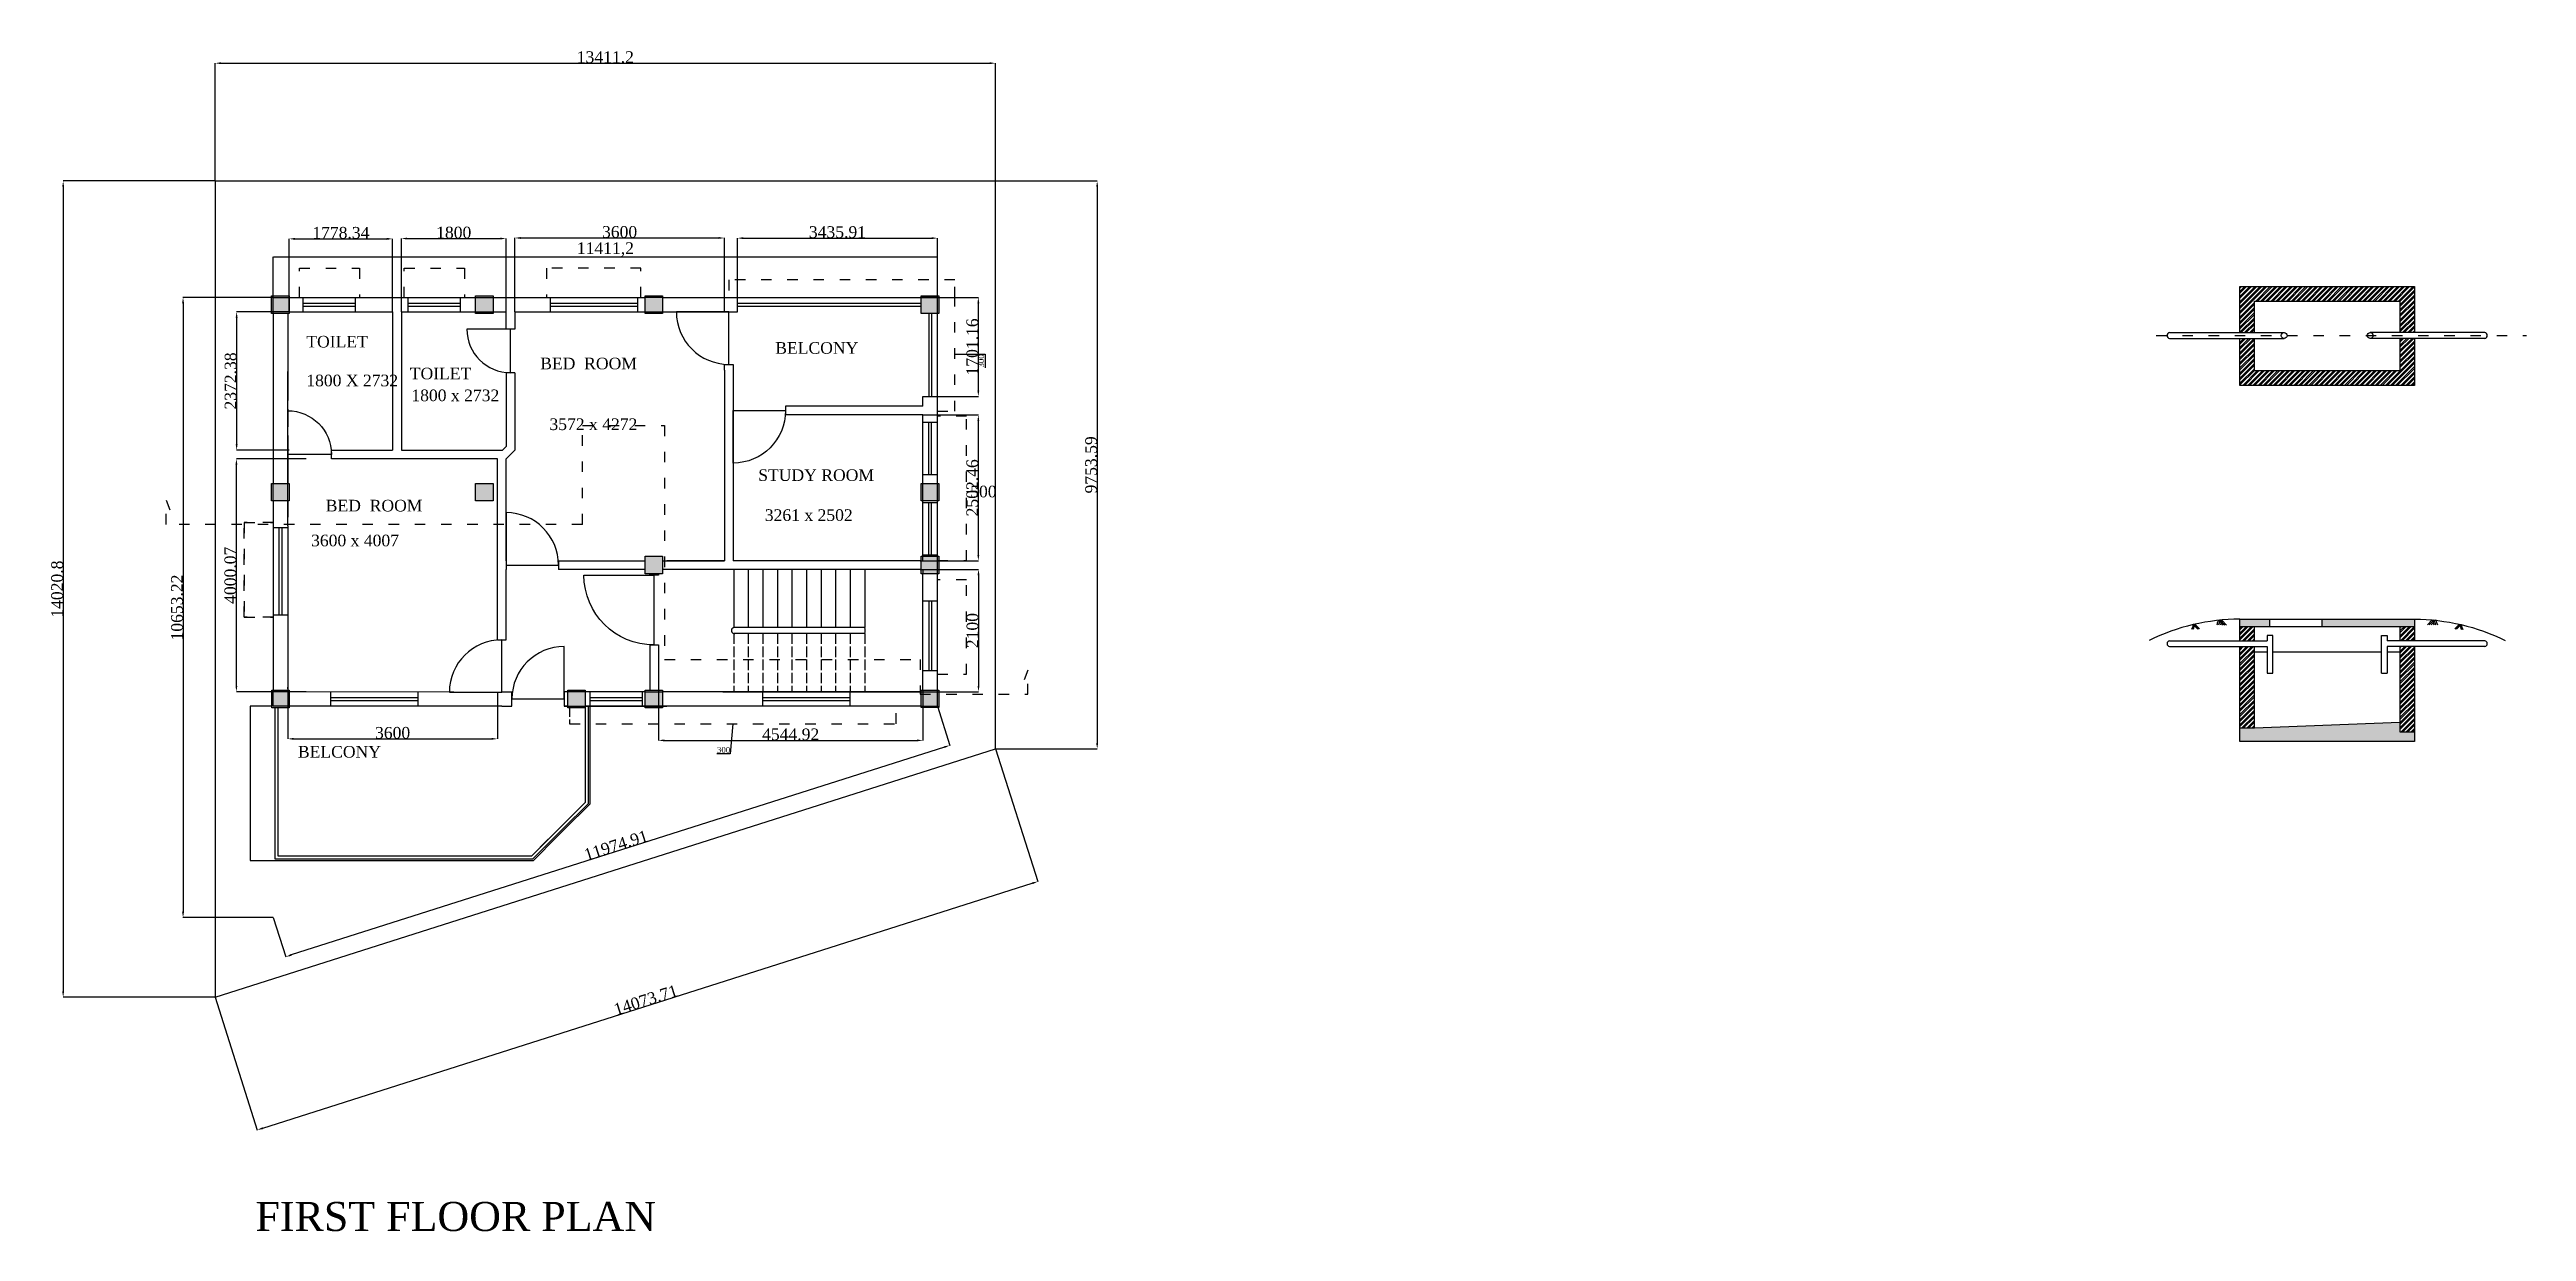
# Model space of a CAD drawing. Header units: millimetres. Extents: x -37331 to 3514287431, y -97281 to -32589.
# Drawn here: x 17463 to 60018, y -74262 to -53961 of the extents above; entities that cross this region are included whole.
import ezdxf
from ezdxf import colors
from ezdxf.entities.mleader import LeaderData, LeaderLine
from ezdxf.math import Vec2, Vec3

# ---------------------------------------------------------------- set-up
doc = ezdxf.new("R2010")
doc.units = ezdxf.units.MM
doc.header["$LTSCALE"] = 15
doc.linetypes.add('ACAD_ISO02W100', pattern=[15, 12, -3])
doc.linetypes.add('ACAD_ISO03W100', pattern=[30, 12, -18])
for name, color, linetype in [('column', 2, 'Continuous'), ('dhassed', 21, 'ACAD_ISO03W100'), ('dimension', 60, 'Continuous'), ('doors', 130, 'Continuous'), ('plan', 240, 'Continuous'), ('site plan', 100, 'Continuous'), ('stairs  dhasheed', 20, 'ACAD_ISO02W100'), ('WHITE', 7, 'Continuous'), ('window', 70, 'Continuous')]:
    doc.layers.add(name, color=color, linetype=linetype)
doc.styles.get("Standard").update_dxf_attribs({"font": 'times.ttf', "height": 200})
doc.dimstyles.new('ISO-25', dxfattribs={"dimtxt": 2.5, "dimasz": 2.5, "dimexe": 1.25, "dimexo": 0.625, "dimtad": 1, "dimtxsty": 'Standard', "dimcen": 2.5, "dimadec": 0, "dimazin": 0, "dimtfac": 1, "dimtmove": 0, "dimatfit": 3, "dimfxl": 1, "dimarcsym": 0})

msp = doc.modelspace()

# ---------------------------------------------------------------- texts
at = {"layer": 'WHITE', "char_height": 200, "attachment_point": 1}
for s, width, heights, insert in [('TOILET\\P\\P1800 X 2732', 1573.53429, [961.046], (21874.065, -58878.639)), ('BELCONY', 2425.42272, [0], (29931.137, -58986.893)), ('TOILET', 1506.16938, [0], (23652.312, -59425.615)), ('BED  ROOM', 2876.41712, [0], (25892.908, -59253.673)), ('1800 x 2732', 1554.94333, [304.655], (23679.024, -59800.874)), ('3572 x 4272', 2345.03042, [0], (26051.411, -60296.895)), ('STUDY ROOM', 2584.14066, [0], (29639.224, -61171.012)), ('  BED  ROOM', 2846.96513, [0], (22057.019, -61695.004)), ('3261 x 2502', 1842.5241, [0], (29751.745, -61857.286)), ('3600 x 4007', 2641.38047, [0], (21956.451, -62293.786)), ('BELCONY', 3707.17214, [0], (21730.432, -65923.169))]:
    msp.add_mtext_dynamic_manual_height_columns(s, width=width, gutter_width=1000, heights=heights, dxfattribs=dict(at, insert=insert))
at = {"layer": 'window', "insert": (21000.628, -73754.056), "char_height": 500, "attachment_point": 1}
msp.add_mtext_dynamic_manual_height_columns('{\\fTimes New Roman|b0|i0|c0|p18;\\C51;\\c11597560;FIRST FLOOR PLAN}', width=13898.96184, gutter_width=2500, heights=[0], dxfattribs=at)

# ---------------------------------------------------------------- blocks, each defined once
blk = doc.blocks.new('*D4')
at = {"layer": 'Defpoints', "color": 0, "transparency": 16777216}
for p in [(32718, -57521), (21307, -58218), (32718, -58218)]:
    blk.add_point(p, dxfattribs=at)
at = {"layer": 'dimension', "color": 0, "lineweight": -2, "transparency": 16777216}
for p, q in [((21307, -58218), (21307, -57520)), ((21310, -57521), (32716, -57521)), ((32718, -58218), (32718, -57520))]:
    blk.add_line(p, q, dxfattribs=at)
at = {"layer": 'dimension', "color": 0, "transparency": 16777216}
for points in [[(21310, -57521), (21310, -57522), (21307, -57521)], [(32716, -57521), (32716, -57522), (32718, -57521)]]:
    blk.add_solid(points, dxfattribs=at)
at = {"layer": 'dimension', "color": 0, "transparency": 16777216, "insert": (27013, -57396), "char_height": 200, "attachment_point": 5}
blk.add_mtext('11411,2', dxfattribs=at)
blk = doc.blocks.new('*D7')
at = {"layer": 'Defpoints', "color": 0, "transparency": 16777216}
for p in [(21307, -58218), (19757, -68871), (21307, -68871)]:
    blk.add_point(p, dxfattribs=at)
at = {"layer": 'dimension', "color": 0, "lineweight": -2, "transparency": 16777216}
for p, q in [((21307, -58218), (19755, -58218)), ((19757, -58318), (19757, -68771)), ((21307, -68871), (19755, -68871))]:
    blk.add_line(p, q, dxfattribs=at)
at = {"layer": 'dimension', "color": 0, "transparency": 16777216}
for points in [[(19740, -58318), (19773, -58318), (19757, -58218)], [(19740, -68771), (19773, -68771), (19757, -68871)]]:
    blk.add_solid(points, dxfattribs=at)
at = {"layer": 'dimension', "color": 0, "transparency": 16777216, "insert": (19654, -63545), "char_height": 200, "attachment_point": 5, "rotation": 90}
blk.add_mtext('10653.22', dxfattribs=at)
blk = doc.blocks.new('*D12')
at = {"layer": 'Defpoints', "color": 0, "transparency": 16777216}
for p in [(32718, -65241), (21307, -68871), (21521, -69544)]:
    blk.add_point(p, dxfattribs=at)
at = {"layer": 'dimension', "color": 0, "lineweight": -2, "transparency": 16777216}
for p, q in [((32719, -65241), (32933, -65914)), ((32837, -65943), (21616, -69513)), ((21307, -68872), (21521, -69545))]:
    blk.add_line(p, q, dxfattribs=at)
at = {"layer": 'dimension', "color": 0, "transparency": 16777216}
for points in [[(32832, -65927), (32842, -65959), (32932, -65913)], [(21611, -69497), (21621, -69529), (21521, -69544)]]:
    blk.add_solid(points, dxfattribs=at)
at = {"layer": 'dimension', "color": 0, "transparency": 16777216, "insert": (27195, -67630), "char_height": 200, "attachment_point": 5, "rotation": 17.6501}
blk.add_mtext('11974.91', dxfattribs=at)
blk = doc.blocks.new('*D42')
at = {"layer": 'Defpoints', "color": 0, "transparency": 16777216}
for p in [(20306, -56218), (17697, -70239), (20306, -70239)]:
    blk.add_point(p, dxfattribs=at)
at = {"layer": 'dimension', "color": 0, "lineweight": -2, "transparency": 16777216}
for p, q in [((20305, -56218), (17696, -56218)), ((17697, -56318), (17697, -70139)), ((20305, -70239), (17696, -70239))]:
    blk.add_line(p, q, dxfattribs=at)
at = {"layer": 'dimension', "color": 0, "transparency": 16777216}
for points in [[(17680, -56318), (17713, -56318), (17697, -56218)], [(17680, -70139), (17713, -70139), (17697, -70239)]]:
    blk.add_solid(points, dxfattribs=at)
at = {"layer": 'dimension', "color": 0, "transparency": 16777216, "insert": (17594, -63229), "char_height": 200, "attachment_point": 5, "rotation": 90}
blk.add_mtext('14020.8', dxfattribs=at)
blk = doc.blocks.new('*D40')
at = {"layer": 'Defpoints', "color": 0, "transparency": 16777216}
for p in [(33717, -56218), (33717, -65972), (35462, -65972)]:
    blk.add_point(p, dxfattribs=at)
at = {"layer": 'dimension', "color": 0, "lineweight": -2, "transparency": 16777216}
for p, q in [((33718, -56218), (35463, -56218)), ((35462, -56318), (35462, -65872)), ((33718, -65972), (35463, -65972))]:
    blk.add_line(p, q, dxfattribs=at)
at = {"layer": 'dimension', "color": 0, "transparency": 16777216}
for points in [[(35445, -56318), (35479, -56318), (35462, -56218)], [(35445, -65872), (35479, -65872), (35462, -65972)]]:
    blk.add_solid(points, dxfattribs=at)
at = {"layer": 'dimension', "color": 0, "transparency": 16777216, "insert": (35359, -61095), "char_height": 200, "attachment_point": 5, "rotation": 90}
blk.add_mtext('9753.59', dxfattribs=at)
blk = doc.blocks.new('*D41')
at = {"layer": 'Defpoints', "color": 0, "transparency": 16777216}
for p in [(33717, -65972), (34442, -68251), (20306, -70239)]:
    blk.add_point(p, dxfattribs=at)
at = {"layer": 'dimension', "color": 0, "lineweight": -2, "transparency": 16777216}
for p, q in [((33717, -65972), (34443, -68252)), ((21127, -72488), (34347, -68282)), ((20306, -70240), (21032, -72520))]:
    blk.add_line(p, q, dxfattribs=at)
at = {"layer": 'dimension', "color": 0, "transparency": 16777216}
for points in [[(34342, -68266), (34352, -68297), (34442, -68251)], [(21121, -72472), (21132, -72504), (21031, -72518)]]:
    blk.add_solid(points, dxfattribs=at)
at = {"layer": 'dimension', "color": 0, "transparency": 16777216, "insert": (27706, -70287), "char_height": 200, "attachment_point": 5, "rotation": 17.6501}
blk.add_mtext('14073.71', dxfattribs=at)
blk = doc.blocks.new('*D43')
at = {"layer": 'Defpoints', "color": 0, "transparency": 16777216}
for p in [(33717, -54196), (20306, -56218), (33717, -56218)]:
    blk.add_point(p, dxfattribs=at)
at = {"layer": 'dimension', "color": 0, "lineweight": -2, "transparency": 16777216}
for p, q in [((20306, -56218), (20306, -54194)), ((20406, -54196), (33617, -54196)), ((33717, -56218), (33717, -54194))]:
    blk.add_line(p, q, dxfattribs=at)
at = {"layer": 'dimension', "color": 0, "transparency": 16777216}
for points in [[(20406, -54179), (20406, -54212), (20306, -54196)], [(33617, -54179), (33617, -54212), (33717, -54196)]]:
    blk.add_solid(points, dxfattribs=at)
at = {"layer": 'dimension', "color": 0, "transparency": 16777216, "insert": (27012, -54093), "char_height": 200, "attachment_point": 5}
blk.add_mtext('13411.2', dxfattribs=at)
blk = doc.blocks.new('*D48')
at = {"layer": 'Defpoints', "color": 0, "transparency": 16777216}
for p in [(32440, -58218), (32468, -59919), (33420, -59919)]:
    blk.add_point(p, dxfattribs=at)
at = {"layer": 'dimension', "color": 0, "lineweight": -2, "transparency": 16777216}
for p, q in [((32441, -58218), (33422, -58218)), ((33420, -58318), (33420, -59819)), ((32469, -59919), (33422, -59919))]:
    blk.add_line(p, q, dxfattribs=at)
at = {"layer": 'dimension', "color": 0, "transparency": 16777216}
for points in [[(33404, -58318), (33437, -58318), (33420, -58218)], [(33404, -59819), (33437, -59819), (33420, -59919)]]:
    blk.add_solid(points, dxfattribs=at)
at = {"layer": 'dimension', "color": 0, "transparency": 16777216, "insert": (33318, -59069), "char_height": 200, "attachment_point": 5, "rotation": 90}
blk.add_mtext('1701.16', dxfattribs=at)
blk = doc.blocks.new('*D49')
at = {"layer": 'Defpoints', "color": 0, "transparency": 16777216}
for p in [(32468, -60238), (32468, -62741), (33420, -62741)]:
    blk.add_point(p, dxfattribs=at)
at = {"layer": 'dimension', "color": 0, "lineweight": -2, "transparency": 16777216}
for p, q in [((32469, -60238), (33422, -60238)), ((33420, -60338), (33420, -62641)), ((32469, -62741), (33422, -62741))]:
    blk.add_line(p, q, dxfattribs=at)
at = {"layer": 'dimension', "color": 0, "transparency": 16777216}
for points in [[(33404, -60338), (33437, -60338), (33420, -60238)], [(33404, -62641), (33437, -62641), (33420, -62741)]]:
    blk.add_solid(points, dxfattribs=at)
at = {"layer": 'dimension', "color": 0, "transparency": 16777216, "insert": (33318, -61489), "char_height": 200, "attachment_point": 5, "rotation": 90}
blk.add_mtext('2502.46', dxfattribs=at)
blk = doc.blocks.new('*D50')
at = {"layer": 'Defpoints', "color": 0, "transparency": 16777216}
for p in [(32440, -62891), (32440, -64991), (33423, -64991)]:
    blk.add_point(p, dxfattribs=at)
at = {"layer": 'dimension', "color": 0, "lineweight": -2, "transparency": 16777216}
for p, q in [((32441, -62891), (33424, -62891)), ((33423, -62991), (33423, -64891)), ((32441, -64991), (33424, -64991))]:
    blk.add_line(p, q, dxfattribs=at)
at = {"layer": 'dimension', "color": 0, "transparency": 16777216}
for points in [[(33406, -62991), (33440, -62991), (33423, -62891)], [(33406, -64891), (33440, -64891), (33423, -64991)]]:
    blk.add_solid(points, dxfattribs=at)
at = {"layer": 'dimension', "color": 0, "transparency": 16777216, "insert": (33320, -63941), "char_height": 200, "attachment_point": 5, "rotation": 90}
blk.add_mtext('2100', dxfattribs=at)
blk = doc.blocks.new('*D51')
at = {"layer": 'Defpoints', "color": 0, "transparency": 16777216}
for p in [(27923, -64966), (32468, -64962), (32468, -65827)]:
    blk.add_point(p, dxfattribs=at)
at = {"layer": 'dimension', "color": 0, "lineweight": -2, "transparency": 16777216}
for p, q in [((27923, -64966), (27923, -65829)), ((32468, -64963), (32468, -65829)), ((28023, -65827), (32368, -65827))]:
    blk.add_line(p, q, dxfattribs=at)
at = {"layer": 'dimension', "color": 0, "transparency": 16777216}
for points in [[(28023, -65811), (28023, -65844), (27923, -65827)], [(32368, -65811), (32368, -65844), (32468, -65827)]]:
    blk.add_solid(points, dxfattribs=at)
at = {"layer": 'dimension', "color": 0, "transparency": 16777216, "insert": (30196, -65725), "char_height": 200, "attachment_point": 5}
blk.add_mtext('4544.92', dxfattribs=at)
blk = doc.blocks.new('*D52')
at = {"layer": 'Defpoints', "color": 0, "transparency": 16777216}
for p in [(21557, -64966), (25157, -64999), (25157, -65801)]:
    blk.add_point(p, dxfattribs=at)
at = {"layer": 'dimension', "color": 0, "lineweight": -2, "transparency": 16777216}
for p, q in [((21557, -64966), (21557, -65802)), ((25157, -65000), (25157, -65802)), ((21657, -65801), (25057, -65801))]:
    blk.add_line(p, q, dxfattribs=at)
at = {"layer": 'dimension', "color": 0, "transparency": 16777216}
for points in [[(21657, -65784), (21657, -65817), (21557, -65801)], [(25057, -65784), (25057, -65817), (25157, -65801)]]:
    blk.add_solid(points, dxfattribs=at)
at = {"layer": 'dimension', "color": 0, "transparency": 16777216, "insert": (23357, -65698), "char_height": 200, "attachment_point": 5}
blk.add_mtext('3600', dxfattribs=at)
blk = doc.blocks.new('*D53')
at = {"layer": 'Defpoints', "color": 0, "transparency": 16777216}
for p in [(20673, -60991), (21875, -60991), (21875, -64991)]:
    blk.add_point(p, dxfattribs=at)
at = {"layer": 'dimension', "color": 0, "lineweight": -2, "transparency": 16777216}
for p, q in [((21874, -60991), (20672, -60991)), ((20673, -64891), (20673, -61091)), ((21874, -64991), (20672, -64991))]:
    blk.add_line(p, q, dxfattribs=at)
at = {"layer": 'dimension', "color": 0, "transparency": 16777216}
for points in [[(20657, -61091), (20690, -61091), (20673, -60991)], [(20657, -64891), (20690, -64891), (20673, -64991)]]:
    blk.add_solid(points, dxfattribs=at)
at = {"layer": 'dimension', "color": 0, "transparency": 16777216, "insert": (20570, -62991), "char_height": 200, "attachment_point": 5, "rotation": 90}
blk.add_mtext('4000.07', dxfattribs=at)
blk = doc.blocks.new('*D54')
at = {"layer": 'Defpoints', "color": 0, "transparency": 16777216}
for p in [(21579, -58468), (20677, -60841), (21579, -60841)]:
    blk.add_point(p, dxfattribs=at)
at = {"layer": 'dimension', "color": 0, "lineweight": -2, "transparency": 16777216}
for p, q in [((21578, -58468), (20676, -58468)), ((20677, -58568), (20677, -60741)), ((21578, -60841), (20676, -60841))]:
    blk.add_line(p, q, dxfattribs=at)
at = {"layer": 'dimension', "color": 0, "transparency": 16777216}
for points in [[(20660, -58568), (20694, -58568), (20677, -58468)], [(20660, -60741), (20694, -60741), (20677, -60841)]]:
    blk.add_solid(points, dxfattribs=at)
at = {"layer": 'dimension', "color": 0, "transparency": 16777216, "insert": (20574, -59654), "char_height": 200, "attachment_point": 5, "rotation": 90}
blk.add_mtext('2372.38', dxfattribs=at)
blk = doc.blocks.new('*D55')
at = {"layer": 'Defpoints', "color": 0, "transparency": 16777216}
for p in [(23357, -57213), (21579, -58468), (23357, -58468)]:
    blk.add_point(p, dxfattribs=at)
at = {"layer": 'dimension', "color": 0, "lineweight": -2, "transparency": 16777216}
for p, q in [((21579, -58468), (21579, -57212)), ((21679, -57213), (23257, -57213)), ((23357, -58468), (23357, -57212))]:
    blk.add_line(p, q, dxfattribs=at)
at = {"layer": 'dimension', "color": 0, "transparency": 16777216}
for points in [[(21679, -57196), (21679, -57230), (21579, -57213)], [(23257, -57196), (23257, -57230), (23357, -57213)]]:
    blk.add_solid(points, dxfattribs=at)
at = {"layer": 'dimension', "color": 0, "transparency": 16777216, "insert": (22468, -57110), "char_height": 200, "attachment_point": 5}
blk.add_mtext('1778.34', dxfattribs=at)
blk = doc.blocks.new('*D56')
at = {"layer": 'Defpoints', "color": 0, "transparency": 16777216}
for p in [(25307, -57208), (23507, -58468), (25307, -58468)]:
    blk.add_point(p, dxfattribs=at)
at = {"layer": 'dimension', "color": 0, "lineweight": -2, "transparency": 16777216}
for p, q in [((23507, -58468), (23507, -57207)), ((23607, -57208), (25207, -57208)), ((25307, -58468), (25307, -57207))]:
    blk.add_line(p, q, dxfattribs=at)
at = {"layer": 'dimension', "color": 0, "transparency": 16777216}
for points in [[(23607, -57191), (23607, -57224), (23507, -57208)], [(25207, -57191), (25207, -57224), (25307, -57208)]]:
    blk.add_solid(points, dxfattribs=at)
at = {"layer": 'dimension', "color": 0, "transparency": 16777216, "insert": (24407, -57105), "char_height": 200, "attachment_point": 5}
blk.add_mtext('1800', dxfattribs=at)
blk = doc.blocks.new('*D57')
at = {"layer": 'Defpoints', "color": 0, "transparency": 16777216}
for p in [(29057, -57198), (25457, -58468), (29057, -58468)]:
    blk.add_point(p, dxfattribs=at)
at = {"layer": 'dimension', "color": 0, "lineweight": -2, "transparency": 16777216}
for p, q in [((25457, -58468), (25457, -57196)), ((25557, -57198), (28957, -57198)), ((29057, -58468), (29057, -57196))]:
    blk.add_line(p, q, dxfattribs=at)
at = {"layer": 'dimension', "color": 0, "transparency": 16777216}
for points in [[(25557, -57181), (25557, -57214), (25457, -57198)], [(28957, -57181), (28957, -57214), (29057, -57198)]]:
    blk.add_solid(points, dxfattribs=at)
at = {"layer": 'dimension', "color": 0, "transparency": 16777216, "insert": (27257, -57095), "char_height": 200, "attachment_point": 5}
blk.add_mtext('3600', dxfattribs=at)
blk = doc.blocks.new('*D58')
at = {"layer": 'Defpoints', "color": 0, "transparency": 16777216}
for p in [(32718, -57201), (29282, -58468), (32718, -58468)]:
    blk.add_point(p, dxfattribs=at)
at = {"layer": 'dimension', "color": 0, "lineweight": -2, "transparency": 16777216}
for p, q in [((29282, -58468), (29282, -57199)), ((29382, -57201), (32618, -57201)), ((32718, -58468), (32718, -57199))]:
    blk.add_line(p, q, dxfattribs=at)
at = {"layer": 'dimension', "color": 0, "transparency": 16777216}
for points in [[(29382, -57184), (29382, -57217), (29282, -57201)], [(32618, -57184), (32618, -57217), (32718, -57201)]]:
    blk.add_solid(points, dxfattribs=at)
at = {"layer": 'dimension', "color": 0, "transparency": 16777216, "insert": (31000, -57098), "char_height": 200, "attachment_point": 5}
blk.add_mtext('3435.91', dxfattribs=at)

# ---------------------------------------------------------------- dimensions: what is measured, and where the dimension line sits
at = {"layer": 'dimension'}
for base, p1, p2, picture, middle in [((33717.187, -54195.554), (20305.987, -56218.273), (33717.187, -56218.273), '*D43', (27011.587, -54092.66)), ((23357.187, -57212.858), (21578.849, -58468.273), (23357.187, -58468.273), '*D55', (22468.018, -57109.965)), ((25307.187, -57207.798), (23507.187, -58468.273), (25307.187, -58468.274), '*D56', (24407.187, -57105.193)), ((29057.187, -57197.68), (25457.187, -58468.274), (29057.187, -58468.274), '*D57', (27257.187, -57095.075)), ((32718.387, -57200.584), (29282.474, -58468.274), (32718.387, -58468.274), '*D58', (31000.431, -57097.691)), ((25157.187, -65800.785), (21557.187, -64965.65), (25157.187, -64999.015), '*D52', (23357.187, -65698.18)), ((32468.387, -65827.46), (27923.464, -64965.65), (32468.387, -64962.313), '*D51', (30195.926, -65724.567))]:
    dim = msp.add_linear_dim(base=base, p1=p1, p2=p2, dimstyle='ISO-25', override={"dimtxt": 200, "dimasz": 100, "dimgap": 0.875, "dimdsep": 46, "dimcen": 2.8, "dimfrac": 2}, dxfattribs=at)
    dim.commit()
    dim.dimension.update_dxf_attribs({"geometry": picture, "text_midpoint": middle})
for base, p1, p2, override, picture, middle in [((17696.78, -70239.073), (20305.987, -56218.273), (20305.987, -70239.073), {"dimtxt": 200, "dimasz": 100, "dimgap": 0.875, "dimdsep": 46, "dimcen": 2.8, "dimfrac": 2}, '*D42', (17593.887, -63228.673)), ((35462.033, -65971.868), (33717.187, -56218.275), (33717.187, -65971.868), {"dimtxt": 200, "dimasz": 100, "dimgap": 0.875, "dimdsep": 46, "dimcen": 2.8, "dimfrac": 2}, '*D40', (35359.139, -61095.072)), ((19756.707, -68871.491), (21307.187, -58218.273), (21307.187, -68871.491), {"dimtxt": 200, "dimasz": 100, "dimgap": 0.875, "dimtoh": 1, "dimdsep": 46, "dimcen": 2.8, "dimfrac": 2}, '*D7', (19653.813, -63544.882)), ((33420.481, -59919.433), (32440.049, -58218.275), (32468.387, -59919.433), {"dimtxt": 200, "dimasz": 100, "dimgap": 0.875, "dimdsep": 46, "dimcen": 2.8, "dimfrac": 2}, '*D48', (33317.588, -59068.854)), ((20676.928, -60840.65), (21578.849, -58468.273), (21578.849, -60840.65), {"dimtxt": 200, "dimasz": 100, "dimgap": 0.875, "dimdsep": 46, "dimcen": 2.8, "dimfrac": 2}, '*D54', (20574.034, -59654.462)), ((33420.4813, -62740.6504), (32468.387, -60238.1952), (32468.387, -62740.6504), {"dimtxt": 200, "dimasz": 100, "dimgap": 0.875, "dimdsep": 46, "dimcen": 2.8, "dimfrac": 2}, '*D49', (33317.5876, -61489.4228)), ((20673.178, -60990.65), (21875.003, -64990.724), (21875.003, -60990.65), {"dimtxt": 200, "dimasz": 100, "dimgap": 0.875, "dimdsep": 46, "dimcen": 2.8, "dimfrac": 2}, '*D53', (20570.284, -62990.687)), ((33423.064, -64990.65), (32440.049, -62890.65), (32440.049, -64990.65), {"dimtxt": 200, "dimasz": 100, "dimgap": 0.875, "dimdsep": 46, "dimcen": 2.8, "dimfrac": 2}, '*D50', (33320.459, -63940.65))]:
    dim = msp.add_linear_dim(base=base, p1=p1, p2=p2, angle=90, dimstyle='ISO-25', override=override, dxfattribs=at)
    dim.commit()
    dim.dimension.update_dxf_attribs({"geometry": picture, "text_midpoint": middle})
for p1, p2, distance, override, picture, middle in [((21307.187, -58218.273), (32718.387, -58218.275), 696.833, {"dimtxt": 100, "dimfrac": 2}, '*D4', (27012.787, -57396.232)), ((32718.387, -65240.65), (21307.187, -68871.491), 705.327, {"dimtxt": 200, "dimasz": 100, "dimgap": 0.875, "dimdsep": 46, "dimcen": 2.8, "dimfrac": 2}, '*D12', (27195.447, -67630.144)), ((20305.987, -70239.073), (33717.187, -65971.868), -2392.008, {"dimtxt": 200, "dimasz": 100, "dimgap": 0.875, "dimdsep": 46, "dimcen": 2.8, "dimfrac": 2}, '*D41', (27705.656, -70286.826))]:
    dim = msp.add_aligned_dim(p1=p1, p2=p2, distance=distance, dimstyle='ISO-25', override=override, dxfattribs=at)
    dim.commit()
    dim.dimension.update_dxf_attribs({"geometry": picture, "text_midpoint": middle})

# ---------------------------------------------------------------- hatches: boundary and pattern name
at = {"layer": 'WHITE', "true_color": 0xf26722, "transparency": 33554687}
h = msp.add_hatch(dxfattribs=at)
h.set_pattern_fill('AR-CONC', color=30, scale=0.5, angle=236)
h.paths.add_polyline_path([(21557.187, -61414.881), (21307.187, -61414.881), (21307.187, -61714.881), (21557.187, -61714.881)])
h.paths.add_polyline_path([(21582.187, -64965.65), (21307.187, -64965.65), (21307.187, -65240.65), (21582.187, -65240.65)], flags=17)
h.paths.add_polyline_path([(21582.187, -65240.65), (21307.187, -65240.65), (21307.187, -64965.65), (21282.187, -64965.65), (21282.187, -65265.65), (21582.187, -65265.65)])
h.paths.add_polyline_path([(26664.917, -64990.65), (26364.917, -64990.65), (26364.917, -65240.65), (26664.917, -65240.65)])
h.paths.add_polyline_path([(26664.917, -64965.65), (26364.917, -64965.65), (26364.917, -64990.65), (26664.917, -64990.65)])
h.paths.add_polyline_path([(26664.917, -65240.65), (26397.314, -65240.65), (26397.314, -65265.65), (26664.917, -65265.65)])
h.paths.add_polyline_path([(27994.687, -64990.65), (27694.687, -64990.65), (27694.687, -65240.65), (27994.687, -65240.65)])
h.paths.add_polyline_path([(27994.687, -64965.65), (27694.687, -64965.65), (27694.687, -64990.65), (27994.687, -64990.65)])
h.paths.add_polyline_path([(27994.687, -65240.65), (27694.687, -65240.65), (27694.687, -65265.65), (27994.687, -65265.65)])
h.paths.add_polyline_path([(32740.049, -64962.313), (32440.049, -64962.313), (32440.049, -65262.313), (32740.049, -65262.313)])
h.paths.add_polyline_path([(32718.387, -62665.65), (32468.387, -62665.65), (32468.387, -62740.65), (32440.049, -62740.65), (32440.049, -62890.65), (32468.387, -62890.65), (32468.387, -62965.65), (32718.387, -62965.65)])
h.paths.add_polyline_path([(32468.387, -62665.65), (32440.049, -62665.65), (32440.049, -62740.65), (32468.387, -62740.65)], flags=17)
h.paths.add_polyline_path([(32740.049, -62739.057), (32718.387, -62739.057), (32718.387, -62965.65), (32740.049, -62965.65)])
h.paths.add_polyline_path([(32468.387, -62890.65), (32440.049, -62890.65), (32440.049, -62965.65), (32468.387, -62965.65)], flags=17)
h.paths.add_polyline_path([(32740.049, -62665.65), (32718.387, -62665.65), (32718.387, -62739.057), (32740.049, -62739.057)])
h.paths.add_polyline_path([(32718.387, -61414.881), (32468.387, -61414.881), (32468.387, -61714.881), (32718.387, -61714.881)])
h.paths.add_polyline_path([(32468.387, -61414.881), (32440.049, -61414.881), (32440.049, -61714.881), (32468.387, -61714.881)])
h.paths.add_polyline_path([(32740.049, -61414.881), (32718.387, -61414.881), (32718.387, -61714.881), (32740.049, -61714.881)])
h.paths.add_polyline_path([(32718.387, -58218.275), (32440.049, -58218.275), (32440.049, -58493.275), (32718.387, -58493.275)], flags=17)
h.paths.add_polyline_path([(32740.049, -58193.275), (32440.049, -58193.275), (32440.049, -58218.275), (32718.387, -58218.275), (32718.387, -58493.275), (32740.049, -58493.275)])
h.paths.add_polyline_path([(27994.687, -58218.274), (27694.687, -58218.274), (27694.687, -58468.274), (27994.687, -58468.274)])
h.paths.add_polyline_path([(27994.687, -58193.275), (27694.687, -58193.275), (27694.687, -58218.274), (27994.687, -58218.274)])
h.paths.add_polyline_path([(27994.687, -58468.274), (27694.687, -58468.274), (27694.687, -58493.275), (27994.687, -58493.275)])
h.paths.add_polyline_path([(25082.334, -58218.273), (24782.334, -58218.273), (24782.334, -58468.273), (25082.334, -58468.273)])
h.paths.add_polyline_path([(25082.334, -58193.275), (24782.334, -58193.275), (24782.334, -58218.273), (25082.334, -58218.273)])
h.paths.add_polyline_path([(25082.334, -58468.273), (24782.334, -58468.273), (24782.334, -58493.275), (25082.334, -58493.275)])
h.paths.add_polyline_path([(21578.849, -58218.273), (21557.187, -58218.273), (21307.187, -58218.273), (21307.187, -58493.275), (21578.849, -58493.275)], flags=17)
h.paths.add_polyline_path([(21578.849, -58193.275), (21278.849, -58193.275), (21278.849, -58493.275), (21307.187, -58493.275), (21307.187, -58218.273), (21557.187, -58218.273), (21578.849, -58218.273)])
h.paths.add_polyline_path([(25082.334, -61414.881), (24782.334, -61414.881), (24782.334, -61714.881), (25082.334, -61714.881)])
h.paths.add_polyline_path([(27994.687, -62665.65), (27694.687, -62665.65), (27694.687, -62965.65), (27994.687, -62965.65)])
at = {"layer": 'WHITE', "true_color": 0xf1eb1f, "transparency": 33554536}
h = msp.add_hatch(dxfattribs=at)
h.set_pattern_fill('ANSI32', color=2, scale=6.5)
h.paths.add_polyline_path([(58094.292, -58031.937), (55094.292, -58031.937), (55094.292, -58823.578), (55344.292, -58823.578), (55344.292, -58281.937), (57844.292, -58281.937), (57844.292, -58823.578), (58094.292, -58823.578)])
h.paths.add_polyline_path([(58094.292, -58923.578), (57844.292, -58923.578), (57844.292, -59481.937), (55344.292, -59481.937), (55344.292, -58923.578), (55094.292, -58923.578), (55094.292, -59731.937), (58094.292, -59731.937)])
at = {"layer": 'WHITE', "true_color": 0xffffff, "transparency": 33554536}
h = msp.add_hatch(dxfattribs=at)
h.set_pattern_fill('AR-CONC', scale=0.5)
h.paths.add_polyline_path([(55607.204, -63745.841), (55094.292, -63745.841), (55094.292, -63870.841), (55607.204, -63870.841)])
h.paths.add_polyline_path([(58094.292, -63745.841), (56508.854, -63745.841), (56508.854, -63870.841), (58094.292, -63870.841)])
h.paths.add_polyline_path([(57844.292, -65521.289), (55344.292, -65617.049), (55094.292, -65617.049), (55094.292, -65845.841), (58094.292, -65845.841), (58094.292, -65679.661), (57844.292, -65679.661)])
h = msp.add_hatch(dxfattribs=at)
h.set_pattern_fill('ANSI32', scale=6.5)
h.paths.add_polyline_path([(55344.292, -64216.078), (55094.292, -64216.078), (55094.292, -65617.049), (55344.292, -65617.049)])
h.paths.add_polyline_path([(55344.292, -63870.841), (55094.292, -63870.841), (55094.292, -64116.078), (55344.292, -64116.078)])
h.paths.add_polyline_path([(58094.292, -64216.078), (57844.292, -64216.078), (57844.292, -65679.661), (58094.292, -65679.661)])
h.paths.add_polyline_path([(58094.292, -63870.841), (57844.292, -63870.841), (57844.292, -64116.078), (58094.292, -64116.078)])

# ---------------------------------------------------------------- linework, layer by layer
at = {"layer": 'column'}
for points in [[(21278.849, -58193.275), (21578.849, -58193.275), (21578.849, -58493.275), (21278.849, -58493.275)], [(24782.334, -58193.275), (25082.334, -58193.275), (25082.334, -58493.275), (24782.334, -58493.275)], [(27694.687, -58193.275), (27994.687, -58193.275), (27994.687, -58493.275), (27694.687, -58493.275)], [(32440.049, -58193.275), (32740.049, -58193.275), (32740.049, -58493.275), (32440.049, -58493.275)], [(21278.849, -61414.881), (21578.849, -61414.881), (21578.849, -61714.881), (21278.849, -61714.881)], [(24782.334, -61414.881), (25082.334, -61414.881), (25082.334, -61714.881), (24782.334, -61714.881)], [(32440.049, -61414.881), (32740.049, -61414.881), (32740.049, -61714.881), (32440.049, -61714.881)], [(27694.687, -62665.65), (27994.687, -62665.65), (27994.687, -62965.65), (27694.687, -62965.65)], [(32440.049, -62665.65), (32740.049, -62665.65), (32740.049, -62965.65), (32440.049, -62965.65)], [(21282.187, -64965.65), (21582.187, -64965.65), (21582.187, -65265.65), (21282.187, -65265.65)], [(26364.917, -64965.65), (26664.917, -64965.65), (26664.917, -65265.65), (26364.917, -65265.65)], [(27694.687, -64965.65), (27994.687, -64965.65), (27994.687, -65265.65), (27694.687, -65265.65)], [(32440.049, -64962.313), (32740.049, -64962.313), (32740.049, -65262.313), (32440.049, -65262.313)]]:
    msp.add_lwpolyline(points, close=True, dxfattribs=at)
at = {"layer": 'dhassed'}
for p, q in [((53656.805, -58873.578), (60018.482, -58873.578)), ((26618.678, -62116.633), (26618.678, -60420.262)), ((26618.678, -60420.262), (28029.395, -60420.262)), ((28029.395, -60420.262), (28029.395, -64435.65)), ((33218.387, -60256.732), (32718.387, -60256.732)), ((33218.387, -62739.057), (33218.387, -60256.732)), ((19466.458, -62116.633), (19466.458, -61699.317)), ((19466.458, -61699.317), (19626.694, -62116.633)), ((26618.678, -62116.633), (19466.458, -62116.633)), ((32718.387, -62739.057), (33218.387, -62739.057)), ((28029.395, -64435.65), (32418.387, -64435.65)), ((32418.387, -64435.65), (32418.387, -65035.65)), ((34271.461, -64618.334), (34111.225, -65035.65)), ((34271.461, -65035.65), (34271.461, -64618.334)), ((32418.387, -65035.65), (34271.461, -65035.65)), ((26749.934, -66917.135), (26749.934, -65389.831))]:
    msp.add_line(p, q, dxfattribs=at)
at = {"layer": 'dhassed', "linetype": 'ACAD_ISO02W100'}
msp.add_line((26397.314, -65240.65), (26397.314, -65540.65), dxfattribs=at)
at = {"layer": 'dhassed', "linetype": 'ACAD_ISO03W100'}
for points in [[(21757.084, -58218.273), (21757.084, -57718.273), (22790.141, -57718.273), (22790.141, -58218.273)], [(23557.084, -58218.273), (23557.084, -57718.273), (24590.141, -57718.273), (24590.141, -58218.273)], [(27624.322, -58218.274), (27624.322, -57718.274), (25999.496, -57718.612), (25999.6, -58218.274)], [(32718.387, -60172.946), (33018.387, -60172.946), (33018.387, -58218.275), (33018.387, -57918.275), (29132.474, -57918.275), (29132.474, -58218.274)], [(32717.664, -64691.672), (33217.664, -64691.672), (33217.326, -63066.846), (32717.664, -63066.95)], [(26397.314, -65540.65), (32007.624, -65540.65), (32007.624, -65240.65)]]:
    msp.add_lwpolyline(points, dxfattribs=at)
msp.add_lwpolyline([(21307.91, -63709.926), (20807.91, -63709.926), (20808.248, -62085.1), (21307.91, -62085.204), (20808.248, -62085.1), (20807.91, -63709.926)], close=True, dxfattribs=at)
at = {"layer": 'doors'}
for points in [[(28232.187, -58468.274, 0.414213562), (29132.187, -59368.274), (29132.187, -58468.274)], [(24632.187, -58761.656, 0.414213562), (25382.187, -59511.656), (25382.187, -58761.656)], [(21557.187, -60165.65, -0.414213562), (22307.187, -60915.65), (21557.187, -60915.65)], [(26207.298, -62815.65, 0.414213562), (25307.298, -61915.65), (25307.298, -62815.65)], [(27844.687, -64188.292, -0.414213562), (26644.687, -62988.292), (27844.687, -62988.292)], [(25232.187, -64099.015, 0.414213562), (24332.187, -64999.015), (25232.187, -64999.015)], [(26307.187, -64213.239, 0.414213562), (25407.187, -65113.239), (26307.187, -65113.239)]]:
    msp.add_lwpolyline(points, format="xyb", close=True, dxfattribs=at)
msp.add_lwpolyline([(29207.187, -61063.195), (29207.187, -60163.195), (30107.187, -60163.195, -0.414213562), (29207.187, -61063.195)], format="xyb", dxfattribs=at)
at = {"layer": 'plan'}
for p, q in [((21307.187, -58493.275), (21307.187, -58218.273)), ((21307.187, -58218.273), (21557.187, -58218.273)), ((21557.187, -58218.273), (21578.849, -58218.273)), ((21578.849, -58218.273), (21607.187, -58218.273)), ((21607.187, -58218.273), (24782.334, -58218.273)), ((24782.334, -58218.273), (25082.334, -58218.273)), ((25082.334, -58218.273), (27694.687, -58218.274)), ((27994.687, -58218.274), (27694.687, -58218.274)), ((27994.687, -58218.274), (32440.049, -58218.275)), ((29282.474, -58468.275), (29282.474, -58218.274)), ((32718.387, -58218.275), (32440.049, -58218.275)), ((32718.387, -58493.275), (32718.387, -58218.275)), ((21307.187, -58493.275), (21307.187, -61414.881)), ((21557.187, -58493.275), (21557.187, -59990.65)), ((21578.849, -58468.273), (23357.187, -58468.273)), ((23357.187, -58468.273), (23357.187, -60840.65)), ((23507.187, -58468.273), (23507.187, -60840.65)), ((23507.187, -58468.273), (24029.395, -58468.273)), ((23979.395, -58468.273), (24210.125, -58468.273)), ((24179.395, -58468.273), (25307.187, -58468.274)), ((25307.187, -58761.656), (25307.187, -58468.274)), ((25457.187, -58468.274), (26680.125, -58468.274)), ((25457.187, -58468.274), (25457.187, -58761.656)), ((26629.395, -58468.274), (26830.125, -58468.274)), ((26830.125, -58468.274), (27694.687, -58468.274)), ((27694.687, -58468.274), (27994.687, -58468.274)), ((27994.687, -58468.274), (28088.387, -58468.274)), ((28068.387, -58468.274), (29282.474, -58468.274)), ((32718.387, -61414.881), (32718.387, -58493.275)), ((25457.187, -58761.656), (25307.187, -58761.656)), ((21557.187, -59990.65), (21557.187, -59490.65)), ((25307.187, -59511.656), (25307.187, -60778.518)), ((25457.187, -59511.656), (25307.187, -59511.656)), ((25457.187, -59511.656), (25457.187, -60840.65)), ((29057.187, -59368.274), (29207.187, -59368.274)), ((29057.187, -59468.274), (29057.187, -59368.274)), ((29057.187, -59468.274), (29057.187, -62740.65)), ((29207.187, -59368.274), (29207.187, -62740.65)), ((21557.187, -60140.65), (21557.187, -59970.65)), ((32468.387, -60088.195), (32468.387, -59919.433)), ((32468.387, -59919.433), (32718.387, -59919.433)), ((21557.187, -60140.65), (21557.187, -60439.881)), ((21557.187, -60439.881), (21557.187, -60140.65)), ((32468.387, -60088.195), (30107.187, -60088.195)), ((30107.187, -60088.195), (30107.187, -60238.195)), ((32468.387, -60238.195), (30107.187, -60238.195)), ((32468.387, -61335.74), (32468.387, -60238.195)), ((32468.387, -61414.881), (32468.387, -60238.195)), ((21557.187, -60600.65), (21557.187, -60439.881)), ((21557.187, -60589.881), (21557.187, -61414.881)), ((21557.187, -61414.881), (21557.187, -60589.881)), ((22307.187, -60840.65), (23357.187, -60840.65)), ((22307.187, -60990.65), (22307.187, -60840.65)), ((23507.187, -60840.65), (24016.149, -60840.65)), ((23967.187, -60840.65), (24180.125, -60840.65)), ((24180.125, -60840.65), (25245.055, -60840.65)), ((25245.055, -60840.65), (25307.187, -60778.518)), ((25307.187, -60990.65), (25457.187, -60840.65)), ((25157.187, -60990.65), (22307.187, -60990.65)), ((25157.187, -64099.015), (25157.187, -60990.65)), ((25307.187, -62740.65), (25307.187, -60990.65)), ((21307.187, -61714.881), (21307.187, -61414.881)), ((21557.187, -61714.881), (21557.187, -61414.881)), ((32468.387, -61714.881), (32468.387, -61414.881)), ((32718.387, -61714.881), (32718.387, -61414.881)), ((21307.187, -61714.881), (21307.187, -64965.65)), ((21557.187, -61990.65), (21557.187, -61714.881)), ((21557.187, -61714.881), (21557.187, -61990.65)), ((21557.187, -62140.65), (21557.187, -61990.65)), ((32468.387, -61990.65), (32468.387, -61714.881)), ((32468.387, -62140.65), (32468.387, -61990.65)), ((32718.387, -62665.65), (32718.387, -61714.881)), ((21557.187, -62140.65), (21557.187, -64965.65)), ((32468.387, -62665.65), (32468.387, -62140.65)), ((25307.187, -62740.65), (25307.187, -62890.65)), ((25307.187, -64099.015), (25307.187, -62890.65)), ((26207.187, -62740.65), (27694.687, -62740.65)), ((26207.187, -62740.65), (26207.187, -62890.65)), ((27694.687, -62890.65), (26207.187, -62890.65)), ((27773.464, -62990.65), (27773.464, -62965.65)), ((27923.464, -62965.65), (27923.464, -62990.65)), ((27994.687, -62740.65), (29057.187, -62740.65)), ((29218.387, -62890.65), (27994.687, -62890.65)), ((29057.187, -62740.65), (28068.387, -62740.65)), ((32418.387, -62890.65), (28218.387, -62890.65)), ((32418.387, -62740.65), (29207.187, -62740.65)), ((29218.387, -62890.65), (29218.387, -63890.65)), ((29468.387, -62890.65), (29468.387, -63890.65)), ((29718.387, -62890.65), (29718.387, -63890.65)), ((29968.387, -62890.65), (29968.387, -63890.65)), ((30218.387, -62890.65), (30218.387, -63890.65)), ((30468.387, -62890.65), (30468.387, -63890.65)), ((30718.387, -62890.65), (30718.387, -63890.65)), ((30968.387, -62890.65), (30968.387, -63890.65)), ((31218.387, -62890.65), (31218.387, -63890.65)), ((31468.387, -62890.65), (31468.387, -63890.65)), ((32418.387, -62740.65), (32468.387, -62740.65)), ((32418.387, -62890.65), (32468.387, -62890.65)), ((32468.387, -62740.65), (32468.387, -62665.65)), ((32468.387, -62890.65), (32468.387, -62965.65)), ((32468.387, -63335.74), (32468.387, -62965.65)), ((32718.387, -62965.65), (32718.387, -62665.65)), ((32718.387, -64965.65), (32718.387, -62965.65)), ((27923.464, -62990.65), (27773.464, -62990.65)), ((32468.387, -63485.74), (32468.387, -63151.449)), ((32468.387, -64962.313), (32468.387, -63485.74)), ((21307.187, -64037.891), (21307.187, -64965.65)), ((25157.187, -64099.015), (25307.187, -64099.015)), ((27773.464, -64188.292), (27923.464, -64188.292)), ((27773.464, -64188.292), (27773.464, -64965.65)), ((27923.464, -64188.292), (27923.464, -64965.65)), ((31468.387, -63890.65), (29218.387, -63890.65)), ((31468.387, -63990.65), (29218.387, -63990.65)), ((21307.187, -65240.65), (21307.187, -64965.65)), ((21557.187, -64940.65), (21557.187, -64911.491)), ((24409.893, -64999.015), (21582.187, -64990.724)), ((24409.893, -64999.015), (25157.187, -64999.015)), ((24409.893, -64999.015), (25232.187, -64999.015)), ((25403.965, -64999.015), (25232.187, -64999.015)), ((25405.752, -65240.728), (25403.965, -64999.015)), ((26364.917, -64990.65), (26307.187, -64990.65)), ((26307.187, -64999.015), (26307.187, -65240.65)), ((26664.917, -64990.65), (26364.917, -64990.65)), ((27694.687, -64990.65), (26664.917, -64990.65)), ((27694.687, -64990.65), (27994.687, -64990.65)), ((32440.049, -64990.65), (27994.687, -64990.65)), ((28879.385, -64990.65), (28879.385, -65000.65)), ((29029.385, -64990.65), (32418.387, -64990.65)), ((20907.187, -65240.65), (20907.187, -67887.506)), ((21282.187, -65240.65), (20907.187, -65240.65)), ((21307.187, -65240.65), (21307.187, -65240.65)), ((21578.849, -65240.65), (21307.187, -65240.65)), ((25232.187, -65240.65), (21578.849, -65240.65)), ((25232.187, -65240.65), (25405.752, -65240.65)), ((26307.187, -65240.65), (26364.917, -65240.65)), ((26364.917, -65240.65), (26307.187, -65240.65)), ((26364.917, -65240.65), (26670.621, -65240.65)), ((32440.049, -65240.65), (26664.917, -65240.65)), ((26664.917, -65240.65), (28068.387, -65240.65)), ((26749.934, -66917.135), (26749.934, -65240.65)), ((26307.187, -67357.506), (26749.934, -66917.135)), ((25777.187, -67887.506), (26186.001, -67478.692)), ((26186.001, -67478.692), (26307.187, -67357.506)), ((20907.187, -67887.506), (21307.187, -67887.506)), ((21307.187, -67887.506), (25777.187, -67887.506))]:
    msp.add_line(p, q, dxfattribs=at)
for centre, radius, start, end in [((29228.387, -63940.65), 50.99, 101.3099325, 281.3099325), ((31336.099, -63940.65), 141.421, 339.2951889, 20.7048111)]:
    msp.add_arc(centre, radius, start, end, dxfattribs=at)
at = {"layer": 'site plan'}
for p, q in [((20305.988, -56218.273), (20305.988, -70239.073)), ((20305.988, -56218.273), (33717.188, -56218.275)), ((33717.187, -65971.868), (33717.187, -56218.275)), ((20305.988, -70239.073), (33717.187, -65971.868))]:
    msp.add_line(p, q, dxfattribs=at)
at = {"layer": 'stairs  dhasheed'}
for p, q in [((29218.387, -63990.65), (29218.387, -64990.65)), ((29468.387, -63990.65), (29468.387, -64990.65)), ((29718.387, -63990.65), (29718.387, -64990.65)), ((29968.387, -63990.65), (29968.387, -64990.65)), ((30218.387, -63990.65), (30218.387, -64990.65)), ((30468.387, -63990.65), (30468.387, -64990.65)), ((30718.387, -63990.65), (30718.387, -64990.65)), ((30968.387, -63990.65), (30968.387, -64990.65)), ((31218.387, -63990.65), (31218.387, -64990.65)), ((31468.387, -63990.65), (31468.387, -64990.65))]:
    msp.add_line(p, q, dxfattribs=at)
at = {"layer": 'WHITE'}
for p, q in [((53886.076, -58823.578), (55854.679, -58823.578)), ((53886.076, -58923.578), (55854.679, -58923.578)), ((59302.509, -58823.578), (57333.906, -58823.578)), ((59302.509, -58923.578), (57333.906, -58923.578)), ((54320.296, -63832.344), (54401.284, -63913.332)), ((54711.85, -63809.683), (54699.435, -63847.352)), ((54711.85, -63809.683), (54726.961, -63765.137)), ((54726.638, -63764.814), (54807.626, -63845.802)), ((54756.467, -63764.814), (54729.264, -63847.352)), ((54756.467, -63764.814), (54837.454, -63845.802)), ((54786.295, -63764.814), (54759.092, -63847.352)), ((54773.346, -63804.103), (54760.931, -63841.771)), ((54786.295, -63764.814), (54867.283, -63845.802)), ((54786.295, -63764.814), (54867.283, -63845.802)), ((55094.292, -63745.841), (58094.292, -63745.841)), ((55094.292, -64116.078), (55094.292, -63745.841)), ((55607.204, -63870.841), (55607.204, -63745.841)), ((56508.854, -63870.841), (56508.854, -63745.841)), ((58094.292, -63745.841), (58094.292, -64116.078)), ((58400.451, -63759.234), (58319.463, -63840.222)), ((58400.451, -63759.234), (58319.463, -63840.222)), ((58430.279, -63759.234), (58349.291, -63840.222)), ((58460.107, -63759.234), (58379.12, -63840.222)), ((58400.451, -63759.234), (58415.239, -63804.103)), ((58400.451, -63759.234), (58415.239, -63804.103)), ((58415.239, -63804.103), (58415.239, -63804.103)), ((58415.239, -63804.103), (58427.654, -63841.771)), ((58415.239, -63804.103), (58415.239, -63804.103)), ((58415.239, -63804.103), (58427.654, -63841.771)), ((58430.279, -63759.234), (58445.067, -63804.103)), ((58445.067, -63804.103), (58445.067, -63804.103)), ((58445.067, -63804.103), (58457.482, -63841.771)), ((58460.107, -63759.234), (58474.895, -63804.103)), ((58474.895, -63804.103), (58474.895, -63804.103)), ((58474.895, -63804.103), (58487.31, -63841.771)), ((58868.289, -63832.344), (58787.301, -63913.332)), ((58868.289, -63832.344), (58883.077, -63877.213)), ((53886.076, -64116.078), (55561.185, -64116.078)), ((53886.076, -64216.078), (55561.185, -64216.078)), ((54278.036, -63883.547), (54265.621, -63921.216)), ((54292.824, -63838.679), (54278.036, -63883.547)), ((54278.036, -63883.547), (54278.036, -63883.547)), ((54299.173, -63883.547), (54286.758, -63921.216)), ((54292.824, -63838.679), (54373.811, -63919.667)), ((54305.508, -63877.213), (54293.093, -63914.882)), ((54313.961, -63838.679), (54299.173, -63883.547)), ((54299.173, -63883.547), (54299.173, -63883.547)), ((54313.961, -63838.679), (54394.949, -63919.667)), ((55094.292, -63870.841), (58094.292, -63870.841)), ((55094.292, -65845.841), (55094.292, -64216.078)), ((55344.292, -64116.078), (55344.292, -63870.841)), ((55344.292, -65617.049), (55344.292, -64216.078)), ((55661.185, -64027.706), (55561.185, -64027.706)), ((55561.185, -64027.706), (55561.185, -64116.078)), ((55561.185, -64216.078), (55561.185, -64669.69)), ((55661.185, -64669.69), (55661.185, -64027.706)), ((57527.399, -64669.69), (57527.399, -64027.706)), ((57527.399, -64027.706), (57627.399, -64027.706)), ((57627.399, -64027.706), (57627.399, -64116.078)), ((59302.509, -64116.078), (57627.399, -64116.078)), ((59302.509, -64216.078), (57627.399, -64216.078)), ((57627.399, -64216.078), (57627.399, -64669.69)), ((57844.292, -63870.841), (57844.292, -64116.078)), ((57844.292, -64216.078), (57844.292, -65679.661)), ((58094.292, -64216.078), (58094.292, -65845.841)), ((58874.623, -63838.679), (58793.636, -63919.667)), ((58895.761, -63838.679), (58814.774, -63919.667)), ((58874.623, -63838.679), (58889.411, -63883.547)), ((58883.077, -63877.213), (58883.077, -63877.213)), ((58883.077, -63877.213), (58895.492, -63914.882)), ((58889.411, -63883.547), (58889.411, -63883.547)), ((58889.411, -63883.547), (58901.826, -63921.216)), ((58895.761, -63838.679), (58910.549, -63883.547)), ((58910.549, -63883.547), (58910.549, -63883.547)), ((58910.549, -63883.547), (58922.964, -63921.216)), ((55344.292, -64303.707), (55561.185, -64303.707)), ((55561.185, -64669.69), (55661.185, -64669.69)), ((55661.185, -64303.707), (57527.399, -64303.707)), ((57527.399, -64669.69), (57627.399, -64669.69)), ((57627.399, -64303.707), (57844.292, -64303.707)), ((32718.387, -65240.65), (32718.387, -64965.65)), ((32440.049, -65240.65), (32718.387, -65240.65)), ((57844.292, -65521.289), (55344.292, -65617.049)), ((55344.292, -65617.049), (55094.292, -65617.049)), ((58094.292, -65845.841), (55094.292, -65845.841)), ((57844.292, -65679.661), (58094.292, -65679.661))]:
    msp.add_line(p, q, dxfattribs=at)
for points in [[(55094.292, -58823.578), (55094.292, -58031.937), (58094.292, -58031.937), (58094.292, -58823.578)], [(55344.292, -58823.578), (55344.292, -58281.937), (57844.292, -58281.937), (57844.292, -58823.578)], [(58094.292, -58923.578), (58094.292, -59731.937), (55094.292, -59731.937), (55094.292, -58923.578)], [(57844.292, -58923.578), (57844.292, -59481.937), (55344.292, -59481.937), (55344.292, -58923.578)]]:
    msp.add_lwpolyline(points, dxfattribs=at)
for points in [[(55094.292, -63745.841, 0.115834975), (53533.801, -64112.276, 0.821949194)], [(58094.292, -63745.841, -0.115834975), (59654.784, -64112.276, -0.821949194)]]:
    msp.add_lwpolyline(points, format="xyb", dxfattribs=at)
for centre in [(55854.679, -58873.578), (57333.906, -58873.578)]:
    msp.add_circle(centre, 50, dxfattribs=at)
for centre, start, end in [((53893.485, -58873.578), 98.4283941, 261.5716059), ((59295.1, -58873.578), 278.4283941, 81.5716059), ((53893.485, -64166.078), 98.4283941, 261.5716059), ((59295.1, -64166.078), 278.4283941, 81.5716059)]:
    msp.add_arc(centre, 50.546, start, end, dxfattribs=at)
at = {"layer": 'window'}
for p, q in [((21821.978, -58468.273), (21821.978, -58218.273)), ((22721.978, -58468.273), (22721.978, -58218.273)), ((23621.978, -58468.273), (23621.978, -58218.273)), ((24521.978, -58468.273), (24521.978, -58218.273)), ((26068.656, -58468.274), (26068.656, -58220.435)), ((26068.656, -58468.274), (26068.656, -58220.435)), ((27568.656, -58468.274), (27568.656, -58220.435)), ((27568.656, -58468.274), (27568.656, -58220.435)), ((21821.978, -58318.273), (22721.978, -58318.273)), ((21821.978, -58318.273), (22721.978, -58318.273)), ((21821.978, -58318.273), (22721.978, -58318.273)), ((21821.978, -58368.273), (22721.978, -58368.273)), ((23621.978, -58318.273), (24521.978, -58318.273)), ((23621.978, -58318.273), (24521.978, -58318.273)), ((23621.978, -58368.273), (24521.978, -58368.273)), ((26068.656, -58319.354), (27568.656, -58319.354)), ((26068.656, -58319.354), (27568.656, -58319.354)), ((26068.656, -58369.354), (27568.656, -58369.354)), ((26068.656, -58369.354), (27568.656, -58369.354)), ((29282.474, -58318.274), (32440.049, -58318.275)), ((29282.474, -58368.274), (32440.049, -58368.275)), ((32568.387, -58493.275), (32568.387, -59919.433)), ((32618.387, -58493.275), (32618.387, -59919.433)), ((32467.664, -60359.377), (32717.664, -60359.377)), ((32567.664, -61259.377), (32567.664, -60359.377)), ((32617.664, -61259.377), (32617.664, -60359.377)), ((32467.664, -61259.377), (32717.664, -61259.377)), ((32467.664, -61738.983), (32717.664, -61738.983)), ((32567.664, -62638.983), (32567.664, -61738.983)), ((32617.664, -62638.983), (32617.664, -61738.983)), ((21307.187, -62169.742), (21557.187, -62169.742)), ((21407.187, -63669.742), (21407.187, -62169.742)), ((21457.187, -63669.742), (21457.187, -62169.742)), ((32467.664, -62638.983), (32717.664, -62638.983)), ((21307.187, -63669.742), (21557.187, -63669.742)), ((32468.387, -63427.453), (32718.387, -63427.453)), ((32568.387, -63427.453), (32568.387, -64627.453)), ((32618.387, -63427.453), (32618.387, -64627.453)), ((32468.387, -64627.453), (32718.387, -64627.453)), ((22294.391, -65240.65), (22294.391, -64992.812)), ((22294.391, -65091.731), (23794.391, -65091.731)), ((23794.391, -65240.65), (23794.391, -64992.812)), ((26749.934, -65240.65), (26749.934, -64990.65)), ((26749.934, -65091.731), (27649.934, -65091.731)), ((27649.934, -65240.65), (27649.934, -64999.015)), ((29718.387, -65240.65), (29718.387, -64992.812)), ((29718.387, -65091.731), (31218.387, -65091.731)), ((31218.387, -65240.65), (31218.387, -64992.812)), ((21332.187, -65265.65), (21332.187, -67289.881)), ((21382.187, -65265.65), (21382.187, -67289.881)), ((22294.391, -65141.731), (23794.391, -65141.731)), ((26670.621, -66887.832), (26670.621, -65240.65)), ((26720.621, -66908.543), (26720.621, -65240.65)), ((26749.934, -65141.731), (27649.934, -65141.731)), ((29718.387, -65141.731), (31218.387, -65141.731)), ((25746.477, -67811.977), (26670.621, -66887.832)), ((26281.71, -67347.455), (26720.621, -66908.543)), ((21332.187, -67289.881), (21332.187, -67861.977)), ((21382.187, -67289.881), (21382.187, -67811.977)), ((25746.477, -67811.977), (26032.094, -67526.36)), ((25767.187, -67861.977), (26281.71, -67347.455)), ((26113.428, -67445.025), (26231.71, -67326.744)), ((21332.187, -67861.977), (25767.187, -67861.977)), ((21382.187, -67811.977), (25746.477, -67811.977))]:
    msp.add_line(p, q, dxfattribs=at)

msp.set_redraw_order([(e.dxf.handle, doc.entitydb.next_handle()) for e in msp.query("TEXT MTEXT ATTDEF DIMENSION ARC_DIMENSION")])  # texts and dimensions are drawn at this point

# ---------------------------------------------------------------- leaders
at = {"layer": 'dimension'}
ml = msp.add_multileader_mtext('Standard', dxfattribs=at)
ml.set_content('300', color=256)
ml.set_leader_properties()
ml.build(insert=Vec2(0, 0))
ml.multileader.update_dxf_attribs({"text_right_attachment_type": 6, "dogleg_length": 0.36, "arrow_head_size": 0.18})
ctx = ml.context
ctx.base_point, ctx.char_height, ctx.arrow_head_size, ctx.landing_gap_size, ctx.plane_origin, ctx.plane_x_axis, ctx.plane_y_axis = Vec3(33469.483, -59406.389), 100, 0.18, 0.09, Vec3(33018.387, -59195.611), Vec3(0, 1), Vec3(-1, 0)
ctx.right_attachment, ctx.text_align_type = 6, 2
notes = []
notes.append((ctx, [(0, (1, 1, 0), (33538.618, -59195.611), (0, -1), 0.36, [(0, [(33018.387, -59195.611)], 0, [])])]))
ctx.mtext.insert, ctx.mtext.text_direction, ctx.mtext.rotation, ctx.mtext.alignment, ctx.mtext.flow_direction = Vec3(33418.618, -59196.061), Vec3(0, 1), 1.570796327, 3, 5
ml = msp.add_multileader_mtext('Standard', dxfattribs=at)
ml.set_content('500', color=256)
ml.set_leader_properties()
ml.build(insert=Vec2(0, 0))
ml.multileader.update_dxf_attribs({"text_right_attachment_type": 6, "dogleg_length": 0.36, "arrow_head_size": 0.18})
ctx = ml.context
ctx.base_point, ctx.char_height, ctx.arrow_head_size, ctx.landing_gap_size, ctx.plane_origin = Vec3(33280.888, -61554.49), 200, 0.18, 0.09, Vec3(33217.495, -61554.49)
ctx.right_attachment = 6
notes.append((ctx, [(0, (1, 1, 0), (33280.528, -61554.49), (1, 0), 0.36, [(0, [(33217.495, -61554.49)], 0, [])])]))
ctx.mtext.insert, ctx.mtext.flow_direction = Vec3(33280.978, -61452.76), 5
ml = msp.add_multileader_mtext('Standard', dxfattribs=at)
ml.set_content('300', color=256)
ml.set_leader_properties()
ml.build(insert=Vec2(0, 0))
ml.multileader.update_dxf_attribs({"text_right_attachment_type": 6, "dogleg_length": 0.36, "arrow_head_size": 0.18})
ctx = ml.context
ctx.base_point, ctx.char_height, ctx.arrow_head_size, ctx.landing_gap_size, ctx.plane_origin = Vec3(28946.628, -65991.747), 100, 0.18, 0.09, Vec3(29157.405, -65540.65)
ctx.right_attachment, ctx.text_align_type = 6, 2
notes.append((ctx, [(0, (1, 1, 0), (29157.405, -66060.881), (-1, 0), 0.36, [(0, [(29202.469, -65540.65)], 0, [])])]))
ctx.mtext.insert, ctx.mtext.alignment, ctx.mtext.flow_direction = Vec3(29156.955, -65940.881), 3, 5
for ctx, leaders in notes:
    for number, flags, end, landing, length, lines in leaders:
        leader = LeaderData()
        leader.index, (leader.has_last_leader_line, leader.has_dogleg_vector, leader.attachment_direction) = number, flags
        leader.last_leader_point, leader.dogleg_vector, leader.dogleg_length = Vec3(end), Vec3(landing), length
        for number, points, colour, breaks in lines:
            line = LeaderLine()
            line.index, line.vertices, line.color, line.breaks = number, Vec3.list(points), colors.encode_raw_color(colour), breaks
            leader.lines.append(line)
        ctx.leaders.append(leader)

doc.saveas('drawing.dxf')
